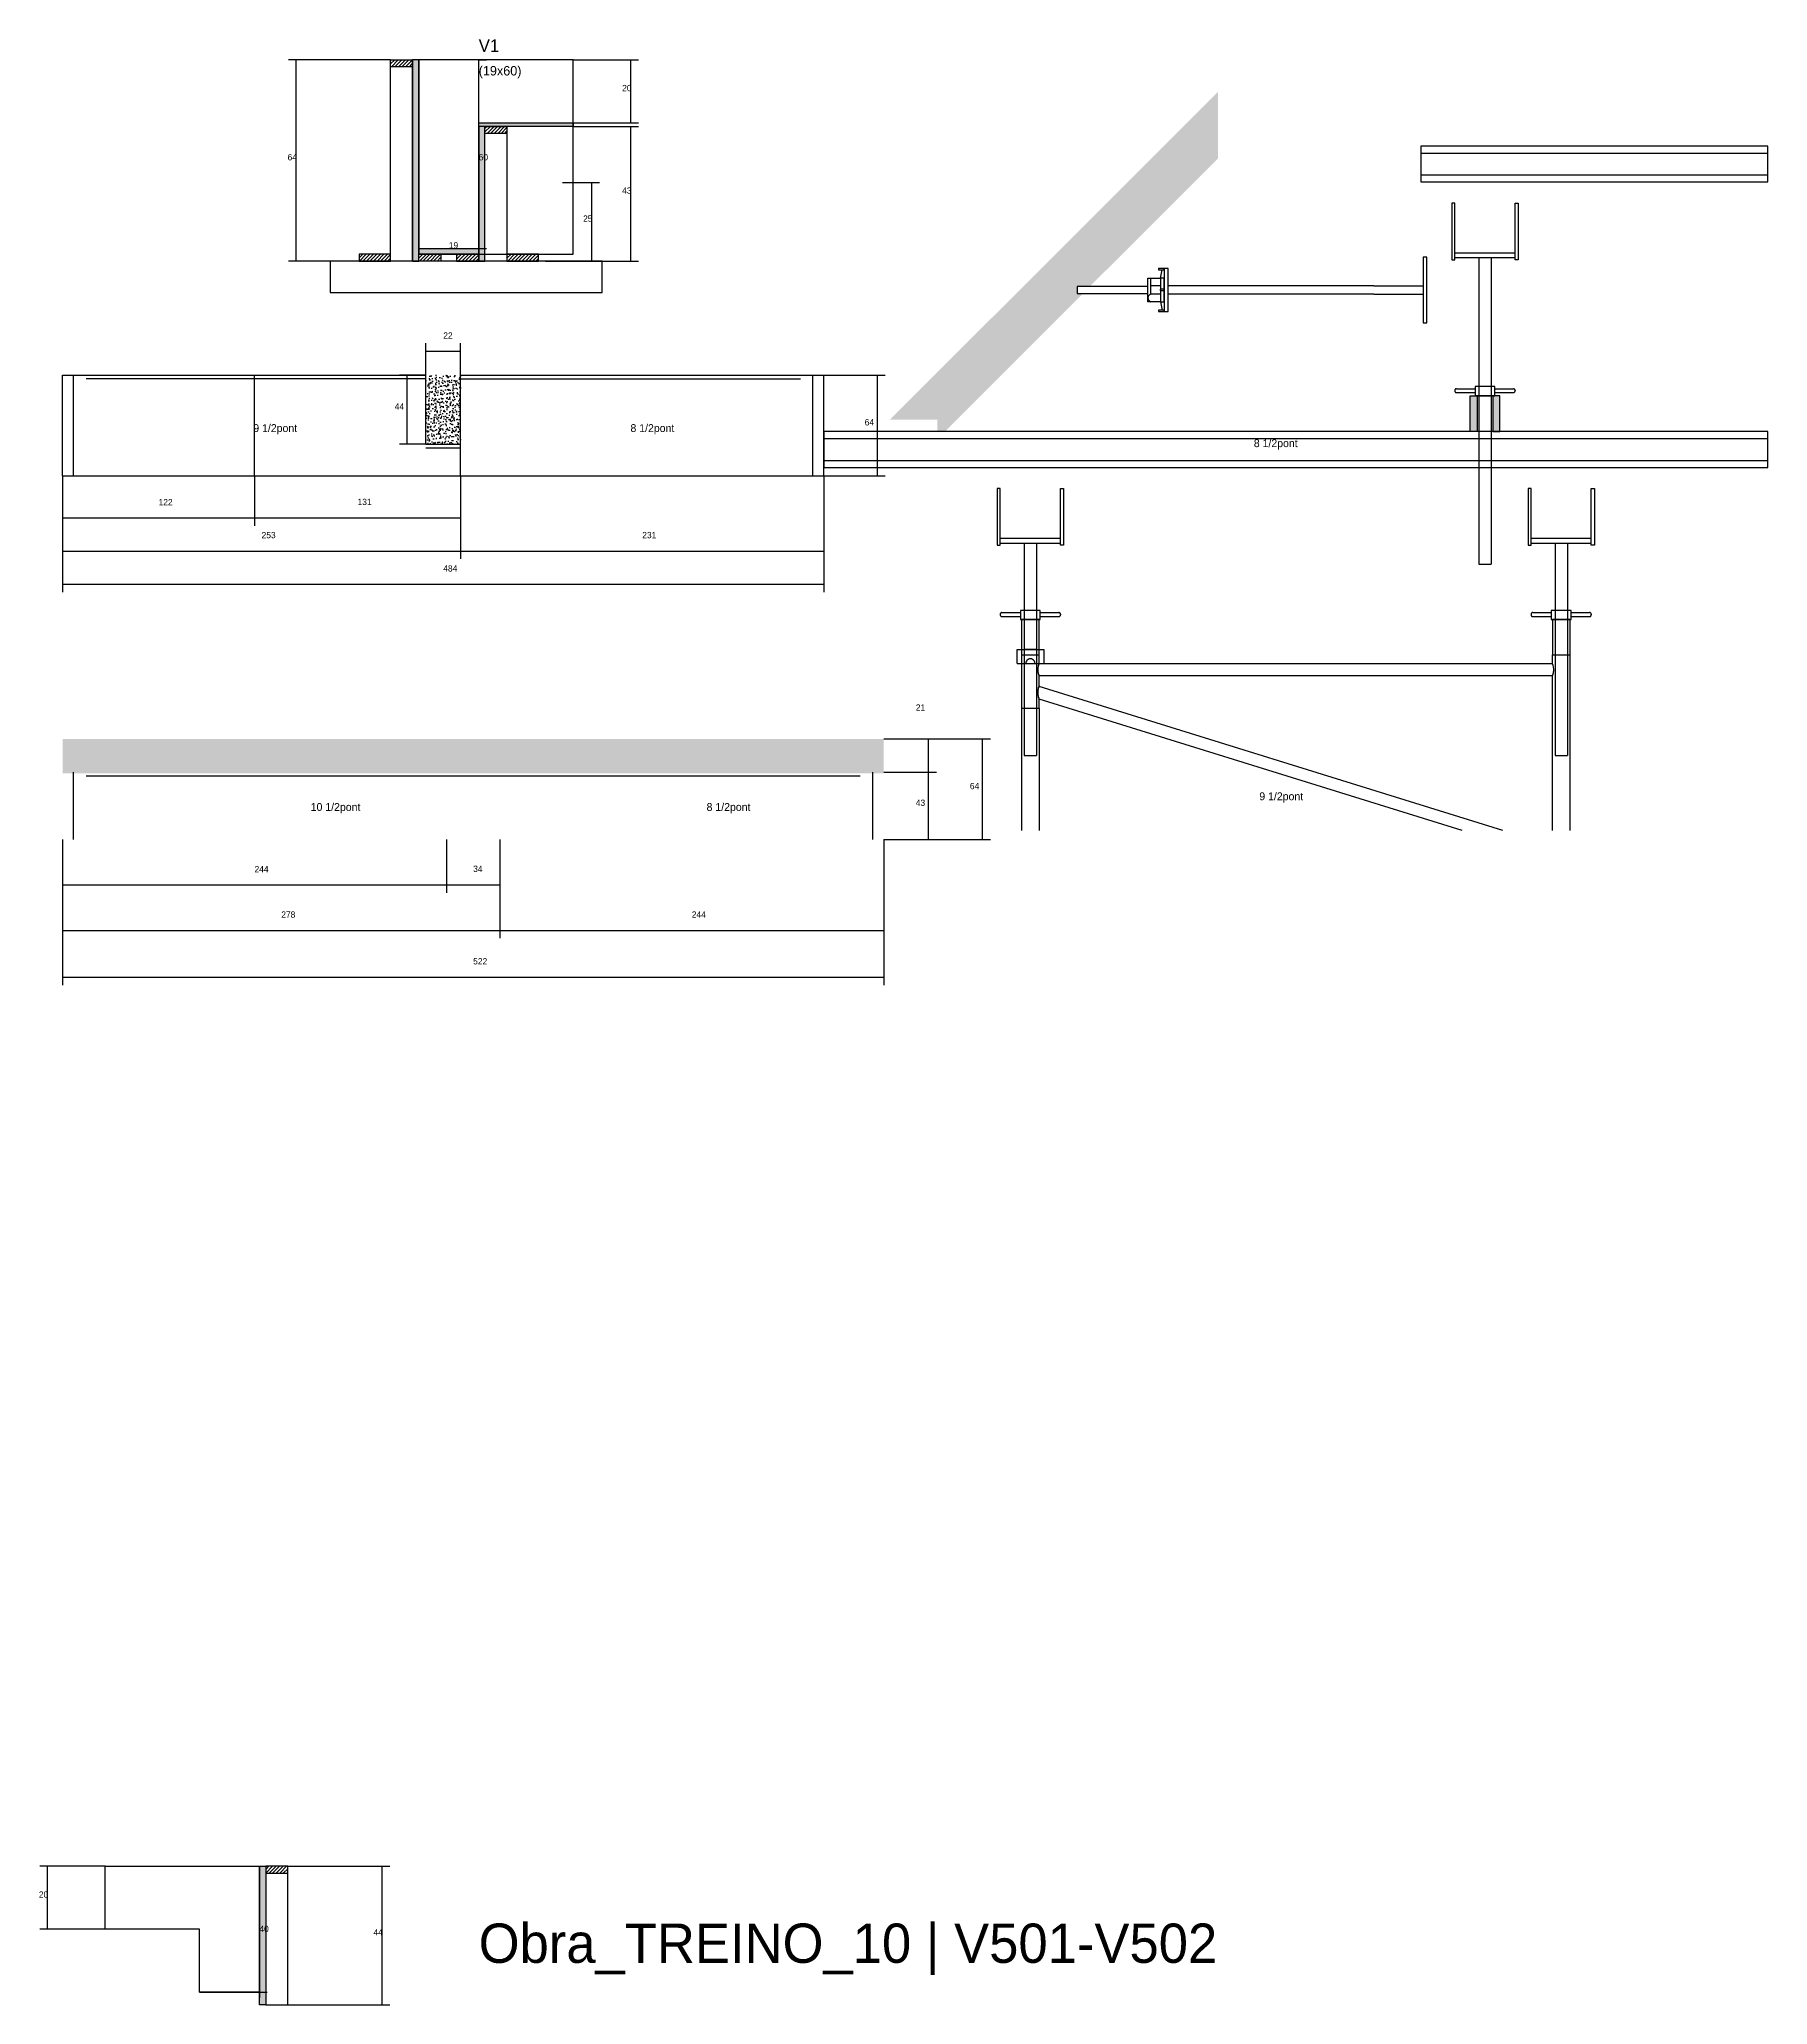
# Model space of a CAD drawing. Header units: metres. Extents: x -2848 to 22762, y -45195 to 1016.
# Drawn here: x 17321 to 18420, y -21037 to -19787 of the extents above; entities that cross this region are included whole.
import ezdxf

# ---------------------------------------------------------------- set-up
doc = ezdxf.new("R2010")
doc.units = ezdxf.units.M
for name, color, linetype in [('BARRA DE ANCORAGEM', 7, 'Continuous'), ('CONCRETO', 251, 'Continuous'), ('COTA', 4, 'Continuous'), ('Cota Seção (2x)', 4, 'Continuous'), ('Demarcação 2', 254, 'Continuous'), ('Escoras', 2, 'Continuous'), ('Forcador', 251, 'Continuous'), ('Hachura', 253, 'Continuous'), ('LABEL_ID', 3, 'Continuous'), ('Madeira', 126, 'Continuous'), ('NOMENCLATURA', 7, 'Continuous'), ('Painéis', 200, 'Continuous'), ('Perfil Metálico', 251, 'Continuous'), ('SARR_2.2x7', 40, 'Continuous'), ('Texto Seção', 7, 'Continuous')]:
    doc.layers.add(name, color=color, linetype=linetype)

msp = doc.modelspace()

# ---------------------------------------------------------------- texts
at = {"layer": 'COTA'}
for s, p in [('20', (17691.2, -19820)), ('64', (17478.5, -19864)), ('43', (17691.2, -19885.2)), ('25', (17666.4, -19903)), ('22', (17577.5, -19977.3)), ('44', (17546.6, -20022.5)), ('64', (17845.4, -20032.5)), ('122', (17396.5, -20083.3)), ('131', (17523, -20083.1)), ('253', (17462, -20104.2)), ('231', (17704, -20104.2)), ('484', (17577.5, -20125.4)), ('21', (17877.9, -20213.9)), ('64', (17912.3, -20263.8)), ('43', (17877.9, -20274.4)), ('244', (17457.5, -20316.6)), ('34', (17596.5, -20316.4)), ('278', (17474.5, -20345.5)), ('244', (17735.5, -20345.5)), ('522', (17596.5, -20375.2)), ('20', (17320.4, -20968.6)), ('44', (17533.1, -20992.6))]:
    msp.add_text(s, height=4, dxfattribs=at).set_placement(p)
at = {"layer": 'Cota Seção (2x)'}
for s, p in [('60', (17600, -19864)), ('19', (17581, -19920)), ('40', (17460.6, -20990.4))]:
    msp.add_text(s, height=4, dxfattribs=at).set_placement(p)
at = {"layer": 'LABEL_ID'}
msp.add_text('Obra_TREINO_10 | V501-V502', height=25, dxfattribs=at).set_placement((17600, -21010))
at = {"layer": 'NOMENCLATURA'}
for s, p in [('9 1/2pont', (17456.7, -20036.7)), ('8 1/2pont', (17696.5, -20036.7)), ('8 1/2pont', (18092.8, -20046.3)), ('9 1/2pont', (18096.3, -20270.8)), ('10 1/2pont', (17493.2, -20277.6)), ('8 1/2pont', (17744.9, -20277.6))]:
    msp.add_text(s, height=5, dxfattribs=at).set_placement(p)
at = {"layer": 'Texto Seção'}
for s, height, p in [('V1', 8, (17600, -19795)), ('(19x60)', 6, (17600, -19810))]:
    msp.add_text(s, height=height, dxfattribs=at).set_placement(p)

# ---------------------------------------------------------------- hatches: boundary and pattern name
at = {"layer": 'COTA'}
h = msp.add_hatch(dxfattribs=at)
h.set_pattern_fill('AR-CONC', scale=0.03)
h.paths.add_polyline_path([(17566.5, -20044.5), (17588.5, -20044.5), (17588.5, -20000.5), (17566.5, -20000.5)])
h = msp.add_hatch(dxfattribs=at)
h.set_pattern_fill('AR-CONC', scale=0.03)
h.paths.add_polyline_path([(17335.5, -20231.8), (17335.5, -20253.8), (17857.5, -20253.8), (17857.5, -20231.8)])
at = {"layer": 'Demarcação 2'}
h = msp.add_hatch(color=8, dxfattribs=at)
h.dxf.hatch_style = 1
h.paths.add_polyline_path([(18070, -19862.8), (18070, -19820.4), (17861.5, -20028.8), (17891.6, -20028.8), (17891.6, -20036.4), (17896.4, -20036.4), (17984.2, -19948.6), (17980.5, -19948.6), (17980.5, -19944.1), (17988.6, -19944.1)])
at = {"layer": 'Hachura'}
h = msp.add_hatch(dxfattribs=at)
h.set_pattern_fill('ANSI31', scale=0.5)
h.paths.add_polyline_path([(17544, -19804.4), (17544, -19800), (17544, -19800), (17558, -19800), (17558, -19800), (17558, -19804.4), (17558, -19804.4), (17544, -19804.4)])
h = msp.add_hatch(color=8, dxfattribs=at)
h.dxf.hatch_style = 1
h.paths.add_polyline_path([(17562, -19800), (17558, -19800), (17558, -19800), (17558, -19928), (17558, -19928), (17562, -19928), (17562, -19928), (17562, -19800)])
h = msp.add_hatch(color=8, dxfattribs=at)
h.dxf.hatch_style = 1
h.paths.add_polyline_path([(17600, -19842.4), (17600, -19840), (17600, -19840), (17660, -19840), (17660, -19840), (17660, -19842.4), (17660, -19842.4), (17600, -19842.4)])
h = msp.add_hatch(color=8, dxfattribs=at)
h.dxf.hatch_style = 1
h.paths.add_polyline_path([(17604, -19842.4), (17600, -19842.4), (17600, -19842.4), (17600, -19928), (17600, -19928), (17604, -19928), (17604, -19928), (17604, -19842.4)])
h = msp.add_hatch(dxfattribs=at)
h.set_pattern_fill('ANSI31', scale=0.5)
h.paths.add_polyline_path([(17604, -19846.8), (17604, -19842.4), (17604, -19842.4), (17618, -19842.4), (17618, -19842.4), (17618, -19846.8), (17618, -19846.8), (17604, -19846.8)])
h = msp.add_hatch(dxfattribs=at)
h.set_pattern_fill('ANSI31', scale=0.5)
h.paths.add_polyline_path([(17544, -19928), (17544, -19923.6), (17544, -19923.6), (17524, -19923.6), (17524, -19923.6), (17524, -19928), (17524, -19928), (17544, -19928)])
h = msp.add_hatch(color=8, dxfattribs=at)
h.dxf.hatch_style = 1
h.paths.add_polyline_path([(17562, -19923.6), (17562, -19920), (17562, -19920), (17600, -19920), (17600, -19920), (17600, -19923.6), (17600, -19923.6), (17562, -19923.6)])
h = msp.add_hatch(dxfattribs=at)
h.set_pattern_fill('ANSI31', scale=0.5)
h.paths.add_polyline_path([(17562, -19928), (17562, -19923.6), (17562, -19923.6), (17576, -19923.6), (17576, -19923.6), (17576, -19928), (17576, -19928), (17562, -19928)])
h = msp.add_hatch(dxfattribs=at)
h.set_pattern_fill('ANSI31', scale=0.5)
h.paths.add_polyline_path([(17600, -19928), (17600, -19923.6), (17600, -19923.6), (17586, -19923.6), (17586, -19923.6), (17586, -19928), (17586, -19928), (17600, -19928)])
h = msp.add_hatch(dxfattribs=at)
h.set_pattern_fill('ANSI31', scale=0.5)
h.paths.add_polyline_path([(17638, -19928), (17638, -19923.6), (17638, -19923.6), (17618, -19923.6), (17618, -19923.6), (17618, -19928), (17618, -19928), (17638, -19928)])
h = msp.add_hatch(color=8, dxfattribs=at)
h.dxf.hatch_style = 1
h.paths.add_polyline_path([(17460.6, -20948.6), (17464.6, -20948.6), (17464.6, -20948.6), (17464.6, -21036.6), (17464.6, -21036.6), (17460.6, -21036.6), (17460.6, -21036.6), (17460.6, -20948.6)])
h = msp.add_hatch(dxfattribs=at)
h.set_pattern_fill('ANSI31', scale=0.5)
h.paths.add_polyline_path([(17478.6, -20953), (17478.6, -20948.6), (17478.6, -20948.6), (17464.6, -20948.6), (17464.6, -20948.6), (17464.6, -20953), (17464.6, -20953), (17478.6, -20953)])
at = {"layer": 'Perfil Metálico'}
h = msp.add_hatch(color=8, dxfattribs=at)
h.dxf.hatch_style = 1
h.paths.add_polyline_path([(18230.3, -20036.4), (18234.8, -20036.4), (18234.8, -20013.6), (18230.3, -20013.6)])
h = msp.add_hatch(color=8, dxfattribs=at)
h.dxf.hatch_style = 1
h.paths.add_polyline_path([(18244.7, -20036.4), (18249.2, -20036.4), (18249.2, -20013.6), (18244.7, -20013.6)])

# ---------------------------------------------------------------- linework, layer by layer
at = {"layer": 'BARRA DE ANCORAGEM'}
for p, q in [((18033.4, -19938.8), (18034.6, -19933.5)), ((18035.7, -19932.7), (18035.7, -19960)), ((18025.6, -19950.9), (18025.5, -19951.4)), ((18025.5, -19951.4), (18025.6, -19952)), ((18025.7, -19950.4), (18025.6, -19950.9)), ((18025.6, -19952), (18025.7, -19952.5)), ((18026, -19949.9), (18025.7, -19950.4)), ((18025.7, -19952.5), (18026, -19952.9)), ((18026.4, -19949.5), (18026, -19949.9)), ((18026, -19952.9), (18026.4, -19953.3)), ((18026.8, -19949.2), (18026.4, -19949.5)), ((18026.4, -19953.3), (18026.8, -19953.6)), ((18027.3, -19949), (18026.8, -19949.2)), ((18026.8, -19953.6), (18027.3, -19953.9)), ((18033.4, -19953.9), (18034.6, -19959.2)), ((18070, -19943.7), (18038.4, -19943.7)), ((18070, -19949), (18038.4, -19949)), ((18169, -19943.7), (18070, -19943.7)), ((18169, -19949), (18070, -19949)), ((18169, -19943.7), (18200.5, -19943.7)), ((18169, -19949), (18200.5, -19949))]:
    msp.add_line(p, q, dxfattribs=at)
for points in [[(18202.9, -19967.2), (18202.9, -19925.5), (18200.5, -19925.5), (18200.5, -19967.2)], [(18035.7, -19932.7), (18032.2, -19932.7), (18032.2, -19933.5), (18035.7, -19933.5)], [(18035.7, -19938.8), (18033.4, -19938.8), (18033.4, -19953.9), (18035.7, -19953.9)], [(18038.4, -19960), (18038.4, -19932.7), (18035.7, -19932.7), (18035.7, -19960)], [(18025.5, -19944.1), (17980.5, -19944.1), (17980.5, -19948.6), (18025.5, -19948.6)], [(18035.7, -19959.2), (18032.2, -19959.2), (18032.2, -19960), (18035.7, -19960)]]:
    msp.add_lwpolyline(points, close=True, dxfattribs=at)
for points in [[(18033.4, -19953.9), (18025.5, -19953.9), (18025.5, -19938.8), (18033.4, -19938.8)], [(18033.4, -19943.7), (18027.3, -19943.7), (18027.3, -19938.8)], [(18033.4, -19949), (18027.3, -19949), (18027.3, -19943.7)], [(18033.4, -19946.8), (18035.7, -19946.8), (18035.7, -19945.9), (18033.4, -19945.9), (18033.4, -19946.8), (18033.4, -19945.9)]]:
    msp.add_lwpolyline(points, dxfattribs=at)
at = {"layer": 'CONCRETO'}
for points in [[(17600, -19840), (17660, -19840), (17660, -19800), (17600, -19800), (17600, -19800), (17562, -19800), (17562, -19923.6), (17562, -19923.6), (17562, -19920), (17600, -19920)], [(17562, -19923.6), (17660, -19923.6), (17660, -19800), (17562, -19800)], [(17422.6, -20988.6), (17362.6, -20988.6), (17362.6, -20948.6), (17422.6, -20948.6), (17422.6, -20948.6), (17460.6, -20948.6), (17460.6, -21032.2), (17460.6, -21032.2), (17460.6, -21028.6), (17422.6, -21028.6)]]:
    msp.add_lwpolyline(points, close=True, dxfattribs=at)
at = {"layer": 'COTA'}
for p, q in [((17544, -19800), (17479, -19800)), ((17484, -19928), (17484, -19800)), ((17660, -19800), (17701.7, -19800)), ((17696.7, -19840), (17696.7, -19800)), ((17660, -19840), (17701.7, -19840)), ((17660, -19842.4), (17701.7, -19842.4)), ((17696.7, -19928), (17696.7, -19842.4)), ((17653.3, -19878), (17676.9, -19878)), ((17671.9, -19928), (17671.9, -19878)), ((17544, -19928), (17479, -19928)), ((17642.4, -19928), (17701.7, -19928)), ((17653.3, -19928), (17676.9, -19928)), ((17566.5, -20000.5), (17566.5, -19980.3)), ((17588.5, -20000.5), (17588.5, -19980.3)), ((17566.5, -19985.3), (17588.5, -19985.3)), ((17566.5, -20000.5), (17549.6, -20000.5)), ((17554.6, -20044.5), (17554.6, -20000.5)), ((17819.5, -20000.5), (17858.5, -20000.5)), ((17853.5, -20064.5), (17853.5, -20000.5)), ((17566.5, -20044.5), (17549.6, -20044.5)), ((17335.5, -20064.5), (17335.5, -20096.3)), ((17335.5, -20064.5), (17335.5, -20138.5)), ((17335.5, -20064.5), (17335.5, -20117.4)), ((17457.5, -20064.5), (17457.5, -20096.3)), ((17457.5, -20064.5), (17457.5, -20096.3)), ((17588.5, -20064.5), (17588.5, -20096.3)), ((17588.5, -20064.5), (17588.5, -20117.4)), ((17588.5, -20064.5), (17588.5, -20117.4)), ((17819.5, -20064.5), (17819.5, -20117.4)), ((17819.5, -20064.5), (17858.5, -20064.5)), ((17819.5, -20064.5), (17819.5, -20138.5)), ((17335.5, -20091.3), (17457.5, -20091.3)), ((17457.5, -20091.3), (17588.5, -20091.3)), ((17335.5, -20112.4), (17588.5, -20112.4)), ((17588.5, -20112.4), (17819.5, -20112.4)), ((17335.5, -20133.5), (17819.5, -20133.5)), ((17857.5, -20231.8), (17891, -20231.8)), ((17857.5, -20231.8), (17925.4, -20231.8)), ((17886, -20253), (17886, -20231.8)), ((17920.4, -20295.8), (17920.4, -20231.8)), ((17857.5, -20253), (17891, -20253)), ((17857.5, -20253), (17891, -20253)), ((17886, -20295.8), (17886, -20253)), ((17335.5, -20295.8), (17335.5, -20358.6)), ((17335.5, -20295.8), (17335.5, -20329.6)), ((17335.5, -20295.8), (17335.5, -20388.3)), ((17579.5, -20295.8), (17579.5, -20329.6)), ((17579.5, -20295.8), (17579.5, -20329.6)), ((17613.5, -20295.8), (17613.5, -20358.6)), ((17613.5, -20295.8), (17613.5, -20358.6)), ((17613.5, -20295.8), (17613.5, -20329.6)), ((17857.5, -20295.8), (17857.5, -20358.6)), ((17857.5, -20295.8), (17891, -20295.8)), ((17857.5, -20295.8), (17925.4, -20295.8)), ((17857.5, -20295.8), (17857.5, -20388.3)), ((17335.5, -20324.6), (17579.5, -20324.6)), ((17579.5, -20324.6), (17613.5, -20324.6)), ((17335.5, -20353.6), (17613.5, -20353.6)), ((17613.5, -20353.6), (17857.5, -20353.6)), ((17335.5, -20383.3), (17857.5, -20383.3)), ((17362.6, -20948.6), (17320.9, -20948.6)), ((17325.9, -20988.6), (17325.9, -20948.6)), ((17478.6, -20948.6), (17543.6, -20948.6)), ((17538.6, -21036.6), (17538.6, -20948.6)), ((17362.6, -20988.6), (17320.9, -20988.6)), ((17478.6, -21036.6), (17543.6, -21036.6))]:
    msp.add_line(p, q, dxfattribs=at)
at = {"layer": 'Cota Seção (2x)'}
for p, q in [((17600, -19920), (17600, -19800)), ((17600, -19800), (17605, -19800)), ((17562, -19928), (17562, -19915)), ((17600, -19928), (17600, -19915)), ((17562, -19920), (17600, -19920)), ((17600, -19920), (17605, -19920)), ((17422.6, -20948.6), (17465.6, -20948.6)), ((17460.6, -21028.6), (17460.6, -20948.6)), ((17422.6, -21028.6), (17465.6, -21028.6))]:
    msp.add_line(p, q, dxfattribs=at)
at = {"layer": 'Escoras'}
for p, q in [((18245.4, -20013.6), (18234.1, -20013.6)), ((17945.1, -20155.9), (17945.1, -20290)), ((17956.3, -20155.9), (17945.1, -20155.9)), ((17956.3, -20178.4), (17956.3, -20155.9)), ((18293.8, -20155.9), (18282.6, -20155.9)), ((18282.6, -20155.9), (18282.6, -20178.4)), ((18293.8, -20155.9), (18293.8, -20290)), ((17942.3, -20175), (17959.2, -20175)), ((17942.3, -20183.8), (17942.3, -20175)), ((17945.1, -20178.4), (17956.3, -20178.4)), ((17954.7, -20175), (17946.8, -20175)), ((17950, -20181), (17949.3, -20181.3)), ((17950.7, -20180.9), (17950, -20181)), ((17951.5, -20181), (17950.7, -20180.9)), ((17952.2, -20181.3), (17951.5, -20181)), ((17956.3, -20184), (17956.3, -20178.4)), ((17959.2, -20175), (17959.2, -20183.8)), ((18282.6, -20178.4), (18293.8, -20178.4)), ((18282.6, -20184), (18282.6, -20178.4)), ((17942.3, -20183.8), (17947.8, -20183.8)), ((17954.7, -20184.1), (17946.8, -20184.1)), ((17947.9, -20183), (17947.8, -20183.8)), ((17948.2, -20182.3), (17947.9, -20183)), ((17948.6, -20181.7), (17948.2, -20182.3)), ((17949.3, -20181.3), (17948.6, -20181.7)), ((17952.8, -20181.7), (17952.2, -20181.3)), ((17953.3, -20182.3), (17952.8, -20181.7)), ((17953.5, -20183), (17953.3, -20182.3)), ((17953.6, -20183.8), (17953.5, -20183)), ((17953.6, -20183.8), (17959.2, -20183.8)), ((17955.5, -20187.2), (17955.4, -20187.9)), ((17955.4, -20187.9), (17955.5, -20188.5)), ((17955.7, -20185.9), (17955.5, -20186.5)), ((17955.5, -20186.5), (17955.5, -20187.2)), ((17955.5, -20188.5), (17955.5, -20189.2)), ((17955.5, -20189.2), (17955.7, -20189.8)), ((17955.8, -20185.2), (17955.7, -20185.9)), ((17955.7, -20189.8), (17955.8, -20190.5)), ((17956.1, -20184.6), (17955.8, -20185.2)), ((17955.8, -20190.5), (17956.1, -20191.1)), ((17956.3, -20184), (17956.1, -20184.6)), ((17956.1, -20191.1), (17956.3, -20191.7)), ((18282.6, -20184), (17956.3, -20184)), ((18282.6, -20191.7), (17956.3, -20191.7)), ((17956.3, -20198), (17956.3, -20191.7)), ((18282.9, -20184.6), (18282.6, -20184)), ((18282.6, -20191.7), (18282.9, -20191.1)), ((18282.6, -20290), (18282.6, -20191.7)), ((18283.1, -20185.2), (18282.9, -20184.6)), ((18282.9, -20191.1), (18283.1, -20190.5)), ((18283.3, -20185.9), (18283.1, -20185.2)), ((18283.1, -20190.5), (18283.3, -20189.8)), ((18283.4, -20186.5), (18283.3, -20185.9)), ((18283.3, -20189.8), (18283.4, -20189.2)), ((18283.5, -20187.2), (18283.4, -20186.5)), ((18283.4, -20189.2), (18283.5, -20188.5)), ((18283.5, -20187.9), (18283.5, -20187.2)), ((18283.5, -20188.5), (18283.5, -20187.9)), ((17955.5, -20201.6), (17955.4, -20202.3)), ((17955.4, -20202.3), (17955.5, -20203)), ((17955.7, -20200.1), (17955.5, -20200.8)), ((17955.5, -20200.8), (17955.5, -20201.6)), ((17955.5, -20203), (17955.5, -20203.7)), ((17955.5, -20203.7), (17955.7, -20204.5)), ((17955.8, -20199.4), (17955.7, -20200.1)), ((17955.7, -20204.5), (17955.8, -20205.2)), ((17956.1, -20198.7), (17955.8, -20199.4)), ((17955.8, -20205.2), (17956.1, -20205.9)), ((17956.3, -20198), (17956.1, -20198.7)), ((17956.1, -20205.9), (17956.3, -20206.5)), ((18251.1, -20290), (17956.3, -20198.5)), ((17945.1, -20212.2), (17956.3, -20212.2)), ((18225.3, -20290), (17956.3, -20206.5)), ((17956.3, -20212.2), (17956.3, -20206.5)), ((17956.3, -20212.2), (17956.3, -20290))]:
    msp.add_line(p, q, dxfattribs=at)
at = {"layer": 'Forcador'}
for p, q in [((18220.6, -19922.7), (18258.9, -19922.7)), ((18220.6, -19925.8), (18258.9, -19925.8)), ((18235.8, -19925.8), (18235.8, -20036.4)), ((18243.7, -19925.8), (18243.7, -20036.4)), ((18220.7, -20009.9), (18220.6, -20010)), ((18220.6, -20010), (18220.6, -20010.2)), ((18220.6, -20010.2), (18220.6, -20010.6)), ((18220.6, -20010.6), (18220.6, -20010.8)), ((18220.6, -20010.8), (18220.7, -20010.9)), ((18220.8, -20009.7), (18220.7, -20009.8)), ((18220.7, -20009.8), (18220.7, -20009.9)), ((18220.7, -20010.9), (18220.7, -20011)), ((18220.7, -20011), (18220.8, -20011.1)), ((18220.9, -20009.5), (18220.8, -20009.6)), ((18220.8, -20009.6), (18220.8, -20009.7)), ((18220.8, -20011.1), (18220.8, -20011.2)), ((18220.8, -20011.2), (18220.9, -20011.3)), ((18221, -20009.4), (18220.9, -20009.5)), ((18220.9, -20011.3), (18221, -20011.4)), ((18221.1, -20009.3), (18221, -20009.4)), ((18221, -20011.4), (18221.1, -20011.5)), ((18221.3, -20009.2), (18221.1, -20009.3)), ((18221.1, -20011.5), (18221.3, -20011.6)), ((18221.4, -20009.2), (18221.3, -20009.2)), ((18221.3, -20011.6), (18221.4, -20011.6)), ((18221.5, -20009.2), (18221.4, -20009.2)), ((18221.4, -20011.6), (18221.5, -20011.6)), ((18221.7, -20009.2), (18221.5, -20009.2)), ((18221.5, -20011.6), (18221.7, -20011.6)), ((18221.7, -20009.2), (18233.5, -20009.2)), ((18221.7, -20011.6), (18233.5, -20011.6)), ((18246.1, -20009.2), (18257.9, -20009.2)), ((18246.1, -20011.6), (18257.9, -20011.6)), ((18258, -20009.2), (18257.9, -20009.2)), ((18257.9, -20011.6), (18258, -20011.6)), ((18258.1, -20009.2), (18258, -20009.2)), ((18258, -20011.6), (18258.1, -20011.6)), ((18258.3, -20009.2), (18258.1, -20009.2)), ((18258.1, -20011.6), (18258.3, -20011.6)), ((18258.4, -20009.3), (18258.3, -20009.2)), ((18258.3, -20011.6), (18258.4, -20011.5)), ((18258.5, -20009.4), (18258.4, -20009.3)), ((18258.4, -20011.5), (18258.5, -20011.4)), ((18258.6, -20009.5), (18258.5, -20009.4)), ((18258.5, -20011.4), (18258.6, -20011.3)), ((18258.7, -20009.6), (18258.6, -20009.5)), ((18258.6, -20011.3), (18258.7, -20011.2)), ((18258.8, -20009.7), (18258.7, -20009.6)), ((18258.7, -20011.2), (18258.8, -20011.1)), ((18258.8, -20009.8), (18258.8, -20009.7)), ((18258.9, -20009.9), (18258.8, -20009.8)), ((18258.8, -20011), (18258.9, -20010.9)), ((18258.8, -20011.1), (18258.8, -20011)), ((18258.9, -20010), (18258.9, -20009.9)), ((18258.9, -20010.2), (18258.9, -20010)), ((18258.9, -20010.2), (18258.9, -20010.6)), ((18258.9, -20010.8), (18258.9, -20010.6)), ((18258.9, -20010.9), (18258.9, -20010.8)), ((18235.8, -20036.4), (18235.8, -20059.2)), ((18243.7, -20036.4), (18243.7, -20059.2)), ((18235.8, -20059.2), (18235.8, -20120.8)), ((18243.7, -20059.2), (18243.7, -20120.8)), ((17931.6, -20104.2), (17969.8, -20104.2)), ((18269.1, -20104.2), (18307.3, -20104.2)), ((17931.6, -20107.3), (17969.8, -20107.3)), ((17946.8, -20107.3), (17946.8, -20242.3)), ((17954.7, -20107.3), (17954.7, -20242.3)), ((18269.1, -20107.3), (18307.3, -20107.3)), ((18284.3, -20107.3), (18284.3, -20242.3)), ((18292.2, -20107.3), (18292.2, -20242.3)), ((18235.8, -20120.8), (18243.7, -20120.8)), ((17931.7, -20152.1), (17931.6, -20152.3)), ((17931.6, -20152.3), (17931.6, -20152.4)), ((17931.6, -20152.4), (17931.6, -20152.5)), ((17931.6, -20152.5), (17931.6, -20153)), ((17931.6, -20153), (17931.6, -20153.1)), ((17931.6, -20153.1), (17931.6, -20153.2)), ((17931.6, -20153.2), (17931.7, -20153.4)), ((17931.8, -20151.9), (17931.7, -20152)), ((17931.7, -20152), (17931.7, -20152.1)), ((17931.7, -20153.4), (17931.7, -20153.5)), ((17931.7, -20153.5), (17931.8, -20153.6)), ((17931.9, -20151.8), (17931.8, -20151.9)), ((17931.8, -20153.6), (17931.9, -20153.7)), ((17932, -20151.7), (17931.9, -20151.8)), ((17931.9, -20153.7), (17932, -20153.8)), ((17932.1, -20151.6), (17932, -20151.7)), ((17932, -20153.8), (17932.1, -20153.9)), ((17932.2, -20151.6), (17932.1, -20151.6)), ((17932.1, -20153.9), (17932.2, -20153.9)), ((17932.3, -20151.5), (17932.2, -20151.6)), ((17932.2, -20153.9), (17932.3, -20154)), ((17932.5, -20151.5), (17932.3, -20151.5)), ((17932.3, -20154), (17932.5, -20154)), ((17932.6, -20151.5), (17932.5, -20151.5)), ((17932.5, -20154), (17932.6, -20154)), ((17932.6, -20151.5), (17944.4, -20151.5)), ((17932.6, -20154), (17944.4, -20154)), ((17957, -20151.5), (17968.8, -20151.5)), ((17957, -20154), (17968.8, -20154)), ((17969, -20151.5), (17968.8, -20151.5)), ((17968.8, -20154), (17969, -20154)), ((17969.1, -20151.5), (17969, -20151.5)), ((17969, -20154), (17969.1, -20154)), ((17969.2, -20151.6), (17969.1, -20151.5)), ((17969.1, -20154), (17969.2, -20153.9)), ((17969.3, -20151.6), (17969.2, -20151.6)), ((17969.2, -20153.9), (17969.3, -20153.9)), ((17969.4, -20151.7), (17969.3, -20151.6)), ((17969.3, -20153.9), (17969.4, -20153.8)), ((17969.5, -20151.8), (17969.4, -20151.7)), ((17969.4, -20153.8), (17969.5, -20153.7)), ((17969.6, -20151.9), (17969.5, -20151.8)), ((17969.5, -20153.7), (17969.6, -20153.6)), ((17969.7, -20152), (17969.6, -20151.9)), ((17969.6, -20153.6), (17969.7, -20153.5)), ((17969.8, -20152.1), (17969.7, -20152)), ((17969.7, -20153.5), (17969.8, -20153.4)), ((17969.8, -20152.3), (17969.8, -20152.1)), ((17969.8, -20152.4), (17969.8, -20152.3)), ((17969.8, -20152.5), (17969.8, -20152.4)), ((17969.8, -20152.5), (17969.8, -20153)), ((17969.8, -20153.1), (17969.8, -20153)), ((17969.8, -20153.2), (17969.8, -20153.1)), ((17969.8, -20153.4), (17969.8, -20153.2)), ((18269.2, -20152.1), (18269.1, -20152.3)), ((18269.1, -20152.3), (18269.1, -20152.4)), ((18269.1, -20152.4), (18269.1, -20152.5)), ((18269.1, -20152.5), (18269.1, -20153)), ((18269.1, -20153), (18269.1, -20153.1)), ((18269.1, -20153.1), (18269.1, -20153.2)), ((18269.1, -20153.2), (18269.2, -20153.4)), ((18269.3, -20151.9), (18269.2, -20152)), ((18269.2, -20152), (18269.2, -20152.1)), ((18269.2, -20153.4), (18269.2, -20153.5)), ((18269.2, -20153.5), (18269.3, -20153.6)), ((18269.4, -20151.8), (18269.3, -20151.9)), ((18269.3, -20153.6), (18269.4, -20153.7)), ((18269.5, -20151.7), (18269.4, -20151.8)), ((18269.4, -20153.7), (18269.5, -20153.8)), ((18269.6, -20151.6), (18269.5, -20151.7)), ((18269.5, -20153.8), (18269.6, -20153.9)), ((18269.7, -20151.6), (18269.6, -20151.6)), ((18269.6, -20153.9), (18269.7, -20153.9)), ((18269.8, -20151.5), (18269.7, -20151.6)), ((18269.7, -20153.9), (18269.8, -20154)), ((18270, -20151.5), (18269.8, -20151.5)), ((18269.8, -20154), (18270, -20154)), ((18270.1, -20151.5), (18270, -20151.5)), ((18270, -20154), (18270.1, -20154)), ((18270.1, -20151.5), (18281.9, -20151.5)), ((18270.1, -20154), (18281.9, -20154)), ((18294.5, -20151.5), (18306.3, -20151.5)), ((18294.5, -20154), (18306.3, -20154)), ((18306.5, -20151.5), (18306.3, -20151.5)), ((18306.3, -20154), (18306.5, -20154)), ((18306.6, -20151.5), (18306.5, -20151.5)), ((18306.5, -20154), (18306.6, -20154)), ((18306.7, -20151.6), (18306.6, -20151.5)), ((18306.6, -20154), (18306.7, -20153.9)), ((18306.8, -20151.6), (18306.7, -20151.6)), ((18306.7, -20153.9), (18306.8, -20153.9)), ((18306.9, -20151.7), (18306.8, -20151.6)), ((18306.8, -20153.9), (18306.9, -20153.8)), ((18307, -20151.8), (18306.9, -20151.7)), ((18306.9, -20153.8), (18307, -20153.7)), ((18307.1, -20151.9), (18307, -20151.8)), ((18307, -20153.7), (18307.1, -20153.6)), ((18307.2, -20152), (18307.1, -20151.9)), ((18307.1, -20153.6), (18307.2, -20153.5)), ((18307.3, -20152.1), (18307.2, -20152)), ((18307.2, -20153.5), (18307.3, -20153.4)), ((18307.3, -20152.3), (18307.3, -20152.1)), ((18307.3, -20152.4), (18307.3, -20152.3)), ((18307.3, -20152.5), (18307.3, -20152.4)), ((18307.3, -20152.5), (18307.3, -20153)), ((18307.3, -20153.1), (18307.3, -20153)), ((18307.3, -20153.2), (18307.3, -20153.1)), ((18307.3, -20153.4), (18307.3, -20153.2)), ((17946.8, -20242.3), (17954.7, -20242.3)), ((18284.3, -20242.3), (18292.2, -20242.3))]:
    msp.add_line(p, q, dxfattribs=at)
for points in [[(18218.7, -19891.2), (18218.7, -19927.2), (18220.6, -19927.2), (18220.6, -19891.2)], [(18260.8, -19891.2), (18260.8, -19927.2), (18258.9, -19927.2), (18258.9, -19891.2)], [(18233.5, -20007.7), (18233.5, -20013.6), (18246.1, -20013.6), (18246.1, -20007.7)], [(17929.7, -20072.7), (17929.7, -20108.7), (17931.6, -20108.7), (17931.6, -20072.7)], [(17971.8, -20072.7), (17971.8, -20108.7), (17969.8, -20108.7), (17969.8, -20072.7)], [(18267.2, -20072.7), (18267.2, -20108.7), (18269.1, -20108.7), (18269.1, -20072.7)], [(18309.3, -20072.7), (18309.3, -20108.7), (18307.3, -20108.7), (18307.3, -20072.7)], [(17944.4, -20150.1), (17944.4, -20155.9), (17957, -20155.9), (17957, -20150.1)], [(18281.9, -20150.1), (18281.9, -20155.9), (18294.5, -20155.9), (18294.5, -20150.1)]]:
    msp.add_lwpolyline(points, close=True, dxfattribs=at)
at = {"layer": 'Madeira'}
for points in [[(17544, -19804.4), (17544, -19800), (17558, -19800), (17558, -19804.4)], [(17544, -19800), (17558, -19800), (17558, -19928), (17544, -19928)], [(17604, -19846.8), (17604, -19842.4), (17618, -19842.4), (17618, -19846.8)], [(17604, -19842.4), (17618, -19842.4), (17618, -19928), (17604, -19928)], [(17505.6, -19948), (17678.6, -19948), (17678.6, -19928), (17505.6, -19928)], [(17544, -19928), (17544, -19923.6), (17524, -19923.6), (17524, -19928)], [(17562, -19928), (17562, -19923.6), (17576, -19923.6), (17576, -19928)], [(17600, -19928), (17600, -19923.6), (17586, -19923.6), (17586, -19928)], [(17638, -19928), (17638, -19923.6), (17618, -19923.6), (17618, -19928)], [(17478.6, -20953), (17478.6, -20948.6), (17464.6, -20948.6), (17464.6, -20953)], [(17478.6, -20948.6), (17464.6, -20948.6), (17464.6, -21036.6), (17478.6, -21036.6)]]:
    msp.add_lwpolyline(points, close=True, dxfattribs=at)
at = {"layer": 'Painéis'}
for p, q in [((17558, -19928), (17558, -19800)), ((17600, -19840), (17660, -19840)), ((17600, -19928), (17600, -19842.4)), ((17562, -19920), (17600, -19920)), ((17562, -19923.6), (17562, -19920)), ((17600, -19923.6), (17600, -19920)), ((17335.5, -20000.5), (17566.5, -20000.5)), ((17335.5, -20064.5), (17335.5, -20000.5)), ((17457.5, -20064.5), (17457.5, -20000.5)), ((17566.5, -20044.5), (17566.5, -20000.5)), ((17588.5, -20000.5), (17819.5, -20000.5)), ((17588.5, -20064.5), (17588.5, -20000.5)), ((17819.5, -20064.5), (17819.5, -20000.5)), ((17566.5, -20044.5), (17588.5, -20044.5)), ((17335.5, -20064.5), (17588.5, -20064.5)), ((17588.5, -20064.5), (17819.5, -20064.5))]:
    msp.add_line(p, q, dxfattribs=at)
for points in [[(17562, -19800), (17558, -19800), (17558, -19928), (17562, -19928)], [(17600, -19842.4), (17600, -19840), (17660, -19840), (17660, -19842.4)], [(17604, -19842.4), (17600, -19842.4), (17600, -19928), (17604, -19928)], [(17562, -19923.6), (17562, -19920), (17600, -19920), (17600, -19923.6)], [(17460.6, -20948.6), (17464.6, -20948.6), (17464.6, -21036.6), (17460.6, -21036.6)]]:
    msp.add_lwpolyline(points, close=True, dxfattribs=at)
at = {"layer": 'Perfil Metálico'}
for p, q in [((18199, -19859.4), (18419.5, -19859.4)), ((18199, -19873.2), (18419.5, -19873.2)), ((17819.5, -20040.9), (18419.5, -20040.9)), ((17819.5, -20054.7), (18419.5, -20054.7))]:
    msp.add_line(p, q, dxfattribs=at)
for points in [[(18199, -19877.7), (18419.5, -19877.7), (18419.5, -19854.9), (18199, -19854.9)], [(18234.8, -20036.4), (18230.3, -20036.4), (18230.3, -20013.6), (18234.8, -20013.6)], [(18244.7, -20036.4), (18249.2, -20036.4), (18249.2, -20013.6), (18244.7, -20013.6)], [(17819.5, -20059.2), (18419.5, -20059.2), (18419.5, -20036.4), (17819.5, -20036.4)]]:
    msp.add_lwpolyline(points, close=True, dxfattribs=at)
at = {"layer": 'SARR_2.2x7'}
for p, q in [((17342.5, -20064.5), (17342.5, -20000.5)), ((17350.5, -20002.7), (17566.5, -20002.7)), ((17588.5, -20002.9), (17804.5, -20002.9)), ((17812.5, -20064.5), (17812.5, -20000.5)), ((17566.5, -20046.7), (17588.5, -20046.7)), ((17342.5, -20295.8), (17342.5, -20253)), ((17350.5, -20255.2), (17613.5, -20255.2)), ((17613.5, -20255.2), (17842.5, -20255.2)), ((17850.5, -20295.8), (17850.5, -20253))]:
    msp.add_line(p, q, dxfattribs=at)

msp.set_redraw_order([(e.dxf.handle, doc.entitydb.next_handle()) for e in msp.query("TEXT MTEXT ATTDEF DIMENSION ARC_DIMENSION")])  # texts and dimensions are drawn at this point

doc.saveas('drawing.dxf')
